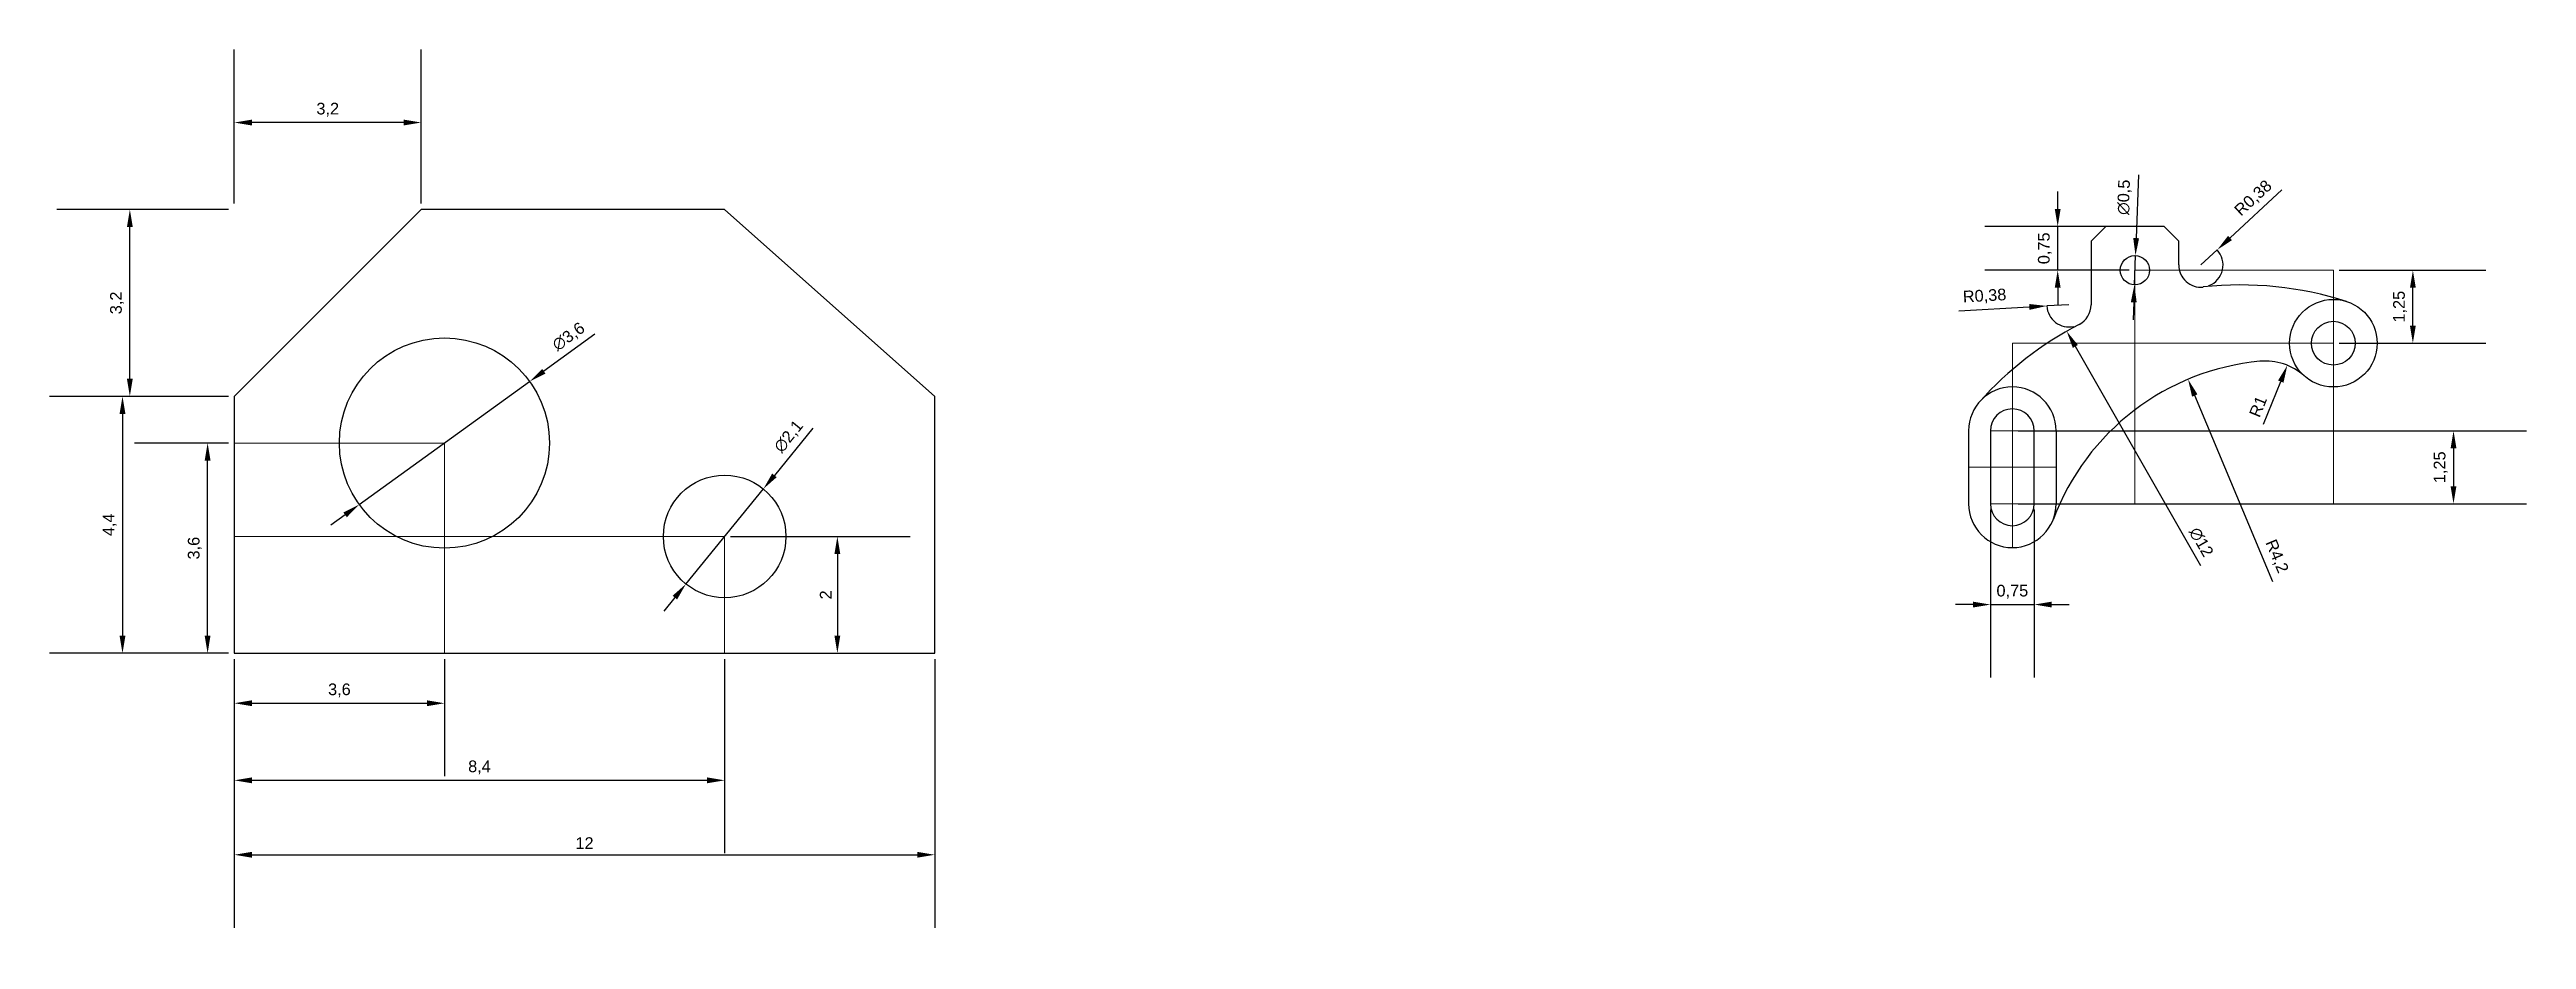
# Model space of a CAD drawing. Header units: centimetres. Extents: x 25 to 344, y 10 to 210.
# Drawn here: x 301.85 to 344.28, y 168.22 to 183.46 of the extents above; entities that cross this region are included whole.
import ezdxf

# ---------------------------------------------------------------- set-up
doc = ezdxf.new("R2010")
doc.units = ezdxf.units.CM
doc.header["$PDMODE"] = 35
doc.linetypes.add('ACAD_ISO04W100', pattern=[30, 24, -3, 0, -3])
for name, color, linetype, lineweight in [('Aux', 10, 'ACAD_ISO04W100', 18), ('Cotas', 90, 'Continuous', 25), ('Figura', 140, 'Continuous', 25)]:
    doc.layers.add(name, color=color, linetype=linetype, lineweight=lineweight)
doc.styles.get("Standard").update_dxf_attribs({"font": 'arial.ttf'})
doc.dimstyles.new('COTAS CHICAS', dxfattribs={"dimtxt": 0.2, "dimasz": 0.3, "dimexe": 1.25, "dimexo": 0.1, "dimgap": 0.1, "dimtad": 1, "dimtxsty": 'Standard', "dimcen": 2.5, "dimadec": 0, "dimazin": 0, "dimtfac": 1, "dimtmove": 0, "dimatfit": 3, "dimfxl": 1, "dimarcsym": 2})

msp = doc.modelspace()

# ---------------------------------------------------------------- blocks, each defined once
blk = doc.blocks.new('*D1')
at = {"layer": 'Cotas', "color": 0, "lineweight": -2, "transparency": 16777216}
for p, q in [((304.911, 177.518), (301.845, 177.518)), ((303.095, 177.218), (303.095, 173.418)), ((304.911, 173.118), (301.845, 173.118))]:
    blk.add_line(p, q, dxfattribs=at)
at = {"layer": 'Cotas', "color": 0, "transparency": 16777216}
for points in [[(303.045, 177.218), (303.145, 177.218), (303.095, 177.518)], [(303.045, 173.418), (303.145, 173.418), (303.095, 173.118)]]:
    blk.add_solid(points, dxfattribs=at)
at = {"layer": 'Defpoints', "color": 0, "transparency": 16777216}
for p in [(305.011, 177.518), (303.095, 173.118), (305.011, 173.118)]:
    blk.add_point(p, dxfattribs=at)
at = {"layer": 'Cotas', "color": 0, "transparency": 16777216, "insert": (302.875, 175.318), "char_height": 0.2, "attachment_point": 5, "rotation": 90}
blk.add_mtext('4,4', dxfattribs=at)
blk = doc.blocks.new('*D4')
at = {"layer": 'Cotas', "color": 0, "lineweight": -2, "transparency": 16777216}
for p, q in [((304.911, 176.718), (303.303, 176.718)), ((304.553, 173.418), (304.553, 176.418)), ((304.911, 173.118), (303.303, 173.118))]:
    blk.add_line(p, q, dxfattribs=at)
at = {"layer": 'Cotas', "color": 0, "transparency": 16777216}
for points in [[(304.503, 176.418), (304.603, 176.418), (304.553, 176.718)], [(304.503, 173.418), (304.603, 173.418), (304.553, 173.118)]]:
    blk.add_solid(points, dxfattribs=at)
at = {"layer": 'Defpoints', "color": 0, "transparency": 16777216}
for p in [(304.553, 176.718), (305.011, 176.718), (305.011, 173.118)]:
    blk.add_point(p, dxfattribs=at)
at = {"layer": 'Cotas', "color": 0, "transparency": 16777216, "insert": (304.333, 174.918), "char_height": 0.2, "attachment_point": 5, "rotation": 90}
blk.add_mtext('3,6', dxfattribs=at)
blk = doc.blocks.new('*D5')
at = {"layer": 'Cotas', "color": 0, "lineweight": -2, "transparency": 16777216}
for p, q in [((305.011, 173.018), (305.011, 171.012)), ((308.611, 173.018), (308.611, 171.012)), ((305.311, 172.262), (308.311, 172.262))]:
    blk.add_line(p, q, dxfattribs=at)
at = {"layer": 'Cotas', "color": 0, "transparency": 16777216}
for points in [[(305.311, 172.312), (305.311, 172.212), (305.011, 172.262)], [(308.311, 172.312), (308.311, 172.212), (308.611, 172.262)]]:
    blk.add_solid(points, dxfattribs=at)
at = {"layer": 'Defpoints', "color": 0, "transparency": 16777216}
for p in [(305.011, 173.118), (308.611, 173.118), (308.611, 172.262)]:
    blk.add_point(p, dxfattribs=at)
at = {"layer": 'Cotas', "color": 0, "transparency": 16777216, "insert": (306.811, 172.482), "char_height": 0.2, "attachment_point": 5}
blk.add_mtext('3,6', dxfattribs=at)
blk = doc.blocks.new('*D8')
at = {"layer": 'Cotas', "color": 0, "lineweight": -2, "transparency": 16777216}
for p, q in [((305.011, 173.018), (305.011, 168.417)), ((317.011, 173.018), (317.011, 168.417)), ((305.311, 169.667), (316.711, 169.667))]:
    blk.add_line(p, q, dxfattribs=at)
at = {"layer": 'Cotas', "color": 0, "transparency": 16777216}
for points in [[(305.311, 169.717), (305.311, 169.617), (305.011, 169.667)], [(316.711, 169.717), (316.711, 169.617), (317.011, 169.667)]]:
    blk.add_solid(points, dxfattribs=at)
at = {"layer": 'Defpoints', "color": 0, "transparency": 16777216}
for p in [(305.011, 173.118), (317.011, 173.118), (317.011, 169.667)]:
    blk.add_point(p, dxfattribs=at)
at = {"layer": 'Cotas', "color": 0, "transparency": 16777216, "insert": (311.011, 169.867), "char_height": 0.2, "attachment_point": 5}
blk.add_mtext('12', dxfattribs=at)
blk = doc.blocks.new('*D9')
at = {"layer": 'Cotas', "color": 0, "lineweight": -2, "transparency": 16777216}
for p, q in [((305.011, 173.018), (305.011, 169.692)), ((313.411, 173.018), (313.411, 169.692)), ((305.311, 170.942), (313.111, 170.942))]:
    blk.add_line(p, q, dxfattribs=at)
at = {"layer": 'Cotas', "color": 0, "transparency": 16777216}
for points in [[(305.311, 170.992), (305.311, 170.892), (305.011, 170.942)], [(313.111, 170.992), (313.111, 170.892), (313.411, 170.942)]]:
    blk.add_solid(points, dxfattribs=at)
at = {"layer": 'Defpoints', "color": 0, "transparency": 16777216}
for p in [(305.011, 173.118), (313.411, 173.118), (313.411, 170.942)]:
    blk.add_point(p, dxfattribs=at)
at = {"layer": 'Cotas', "color": 0, "transparency": 16777216, "insert": (309.211, 171.163), "char_height": 0.2, "attachment_point": 5}
blk.add_mtext('8,4', dxfattribs=at)
blk = doc.blocks.new('*D10')
at = {"layer": 'Cotas', "color": 0, "lineweight": -2, "transparency": 16777216}
for p, q in [((313.511, 175.118), (316.592, 175.118)), ((315.342, 174.818), (315.342, 173.418)), ((313.511, 173.118), (316.592, 173.118))]:
    blk.add_line(p, q, dxfattribs=at)
at = {"layer": 'Cotas', "color": 0, "transparency": 16777216}
for points in [[(315.292, 174.818), (315.392, 174.818), (315.342, 175.118)], [(315.292, 173.418), (315.392, 173.418), (315.342, 173.118)]]:
    blk.add_solid(points, dxfattribs=at)
at = {"layer": 'Defpoints', "color": 0, "transparency": 16777216}
for p in [(313.411, 175.118), (313.411, 173.118), (315.342, 173.118)]:
    blk.add_point(p, dxfattribs=at)
at = {"layer": 'Cotas', "color": 0, "transparency": 16777216, "insert": (315.142, 174.118), "char_height": 0.2, "attachment_point": 5, "rotation": 90}
blk.add_mtext('2', dxfattribs=at)
blk = doc.blocks.new('*D11')
at = {"layer": 'Cotas', "color": 0, "lineweight": -2, "transparency": 16777216}
for p, q in [((314.922, 176.973), (314.264, 176.164)), ((312.748, 174.304), (314.074, 175.932)), ((312.558, 174.071), (312.369, 173.839))]:
    blk.add_line(p, q, dxfattribs=at)
at = {"layer": 'Cotas', "color": 0, "transparency": 16777216}
for points in [[(314.225, 176.196), (314.302, 176.133), (314.074, 175.932)], [(312.519, 174.103), (312.597, 174.04), (312.748, 174.304)]]:
    blk.add_solid(points, dxfattribs=at)
at = {"layer": 'Defpoints', "color": 0, "transparency": 16777216}
for p in [(314.074, 175.932), (312.748, 174.304)]:
    blk.add_point(p, dxfattribs=at)
at = {"layer": 'Cotas', "color": 0, "transparency": 16777216, "insert": (314.515, 176.826), "char_height": 0.2, "attachment_point": 5, "rotation": 50.8304}
blk.add_mtext('∅2,1', dxfattribs=at)
blk = doc.blocks.new('*D12')
at = {"layer": 'Cotas', "color": 0, "lineweight": -2, "transparency": 16777216}
for p, q in [((311.19, 178.581), (310.313, 177.947)), ((307.152, 175.664), (310.07, 177.772)), ((306.909, 175.488), (306.665, 175.313))]:
    blk.add_line(p, q, dxfattribs=at)
at = {"layer": 'Cotas', "color": 0, "transparency": 16777216}
for points in [[(310.284, 177.988), (310.343, 177.907), (310.07, 177.772)], [(306.879, 175.529), (306.938, 175.448), (307.152, 175.664)]]:
    blk.add_solid(points, dxfattribs=at)
at = {"layer": 'Defpoints', "color": 0, "transparency": 16777216}
for p in [(310.07, 177.772), (307.152, 175.664)]:
    blk.add_point(p, dxfattribs=at)
at = {"layer": 'Cotas', "color": 0, "transparency": 16777216, "insert": (310.743, 178.533), "char_height": 0.2, "attachment_point": 5, "rotation": 35.8373}
blk.add_mtext('∅3,6', dxfattribs=at)
blk = doc.blocks.new('*D13')
at = {"layer": 'Cotas', "color": 0, "lineweight": -2, "transparency": 16777216}
for p, q in [((305.011, 180.818), (305.011, 183.457)), ((308.211, 180.818), (308.211, 183.457)), ((307.911, 182.207), (305.311, 182.207))]:
    blk.add_line(p, q, dxfattribs=at)
at = {"layer": 'Cotas', "color": 0, "transparency": 16777216}
for points in [[(305.311, 182.257), (305.311, 182.157), (305.011, 182.207)], [(307.911, 182.257), (307.911, 182.157), (308.211, 182.207)]]:
    blk.add_solid(points, dxfattribs=at)
at = {"layer": 'Defpoints', "color": 0, "transparency": 16777216}
for p in [(305.011, 182.207), (305.011, 180.718), (308.211, 180.718)]:
    blk.add_point(p, dxfattribs=at)
at = {"layer": 'Cotas', "color": 0, "transparency": 16777216, "insert": (306.611, 182.427), "char_height": 0.2, "attachment_point": 5}
blk.add_mtext('3,2', dxfattribs=at)
blk = doc.blocks.new('*D14')
at = {"layer": 'Cotas', "color": 0, "lineweight": -2, "transparency": 16777216}
for p, q in [((304.911, 180.718), (301.971, 180.718)), ((303.221, 177.818), (303.221, 180.418)), ((304.911, 177.518), (301.971, 177.518))]:
    blk.add_line(p, q, dxfattribs=at)
at = {"layer": 'Cotas', "color": 0, "transparency": 16777216}
for points in [[(303.171, 180.418), (303.271, 180.418), (303.221, 180.718)], [(303.171, 177.818), (303.271, 177.818), (303.221, 177.518)]]:
    blk.add_solid(points, dxfattribs=at)
at = {"layer": 'Defpoints', "color": 0, "transparency": 16777216}
for p in [(303.221, 180.718), (305.011, 180.718), (305.011, 177.518)]:
    blk.add_point(p, dxfattribs=at)
at = {"layer": 'Cotas', "color": 0, "transparency": 16777216, "insert": (303.001, 179.118), "char_height": 0.2, "attachment_point": 5, "rotation": 90}
blk.add_mtext('3,2', dxfattribs=at)
blk = doc.blocks.new('*D19')
at = {"layer": 'Cotas', "color": 0, "lineweight": -2, "transparency": 16777216}
for p, q in [((335.572, 176.928), (344.28, 176.928)), ((343.03, 176.628), (343.03, 175.978)), ((335.572, 175.678), (344.28, 175.678))]:
    blk.add_line(p, q, dxfattribs=at)
at = {"layer": 'Cotas', "color": 0, "transparency": 16777216}
for points in [[(342.98, 176.628), (343.08, 176.628), (343.03, 176.928)], [(342.98, 175.978), (343.08, 175.978), (343.03, 175.678)]]:
    blk.add_solid(points, dxfattribs=at)
at = {"layer": 'Defpoints', "color": 0, "transparency": 16777216}
for p in [(335.472, 176.928), (335.472, 175.678), (343.03, 175.678)]:
    blk.add_point(p, dxfattribs=at)
at = {"layer": 'Cotas', "color": 0, "transparency": 16777216, "insert": (342.81, 176.303), "char_height": 0.2, "attachment_point": 5, "rotation": 90}
blk.add_mtext('1,25', dxfattribs=at)
blk = doc.blocks.new('*D20')
at = {"layer": 'Cotas', "color": 0, "lineweight": -2, "transparency": 16777216}
for p, q in [((335.097, 175.578), (335.097, 172.702)), ((335.847, 175.578), (335.847, 172.702)), ((334.797, 173.952), (334.497, 173.952)), ((335.097, 173.952), (335.847, 173.952)), ((336.147, 173.952), (336.447, 173.952))]:
    blk.add_line(p, q, dxfattribs=at)
at = {"layer": 'Cotas', "color": 0, "transparency": 16777216}
for points in [[(334.797, 174.002), (334.797, 173.902), (335.097, 173.952)], [(336.147, 174.002), (336.147, 173.902), (335.847, 173.952)]]:
    blk.add_solid(points, dxfattribs=at)
at = {"layer": 'Defpoints', "color": 0, "transparency": 16777216}
for p in [(335.097, 175.678), (335.847, 175.678), (335.847, 173.952)]:
    blk.add_point(p, dxfattribs=at)
at = {"layer": 'Cotas', "color": 0, "transparency": 16777216, "insert": (335.472, 174.172), "char_height": 0.2, "attachment_point": 5}
blk.add_mtext('0,75', dxfattribs=at)
blk = doc.blocks.new('*D21')
at = {"layer": 'Cotas', "color": 0, "lineweight": -2, "transparency": 16777216}
for p, q in [((340.091, 181.053), (339.201, 180.23)), ((338.702, 179.768), (338.981, 180.026))]:
    blk.add_line(p, q, dxfattribs=at)
blk.add_arc((338.702, 179.768), 0.38, 291.1965, 42.7708, dxfattribs=at)
at = {"layer": 'Cotas', "color": 0, "transparency": 16777216}
blk.add_solid([(339.168, 180.267), (339.235, 180.193), (338.981, 180.026)], dxfattribs=at)
at = {"layer": 'Defpoints', "color": 0, "transparency": 16777216}
for p in [(338.981, 180.026), (338.702, 179.768)]:
    blk.add_point(p, dxfattribs=at)
at = {"layer": 'Cotas', "color": 0, "transparency": 16777216, "insert": (339.607, 180.905), "char_height": 0.2, "attachment_point": 5, "rotation": 42.7708}
blk.add_mtext('R0,38', dxfattribs=at)
blk = doc.blocks.new('*D23')
at = {"layer": 'Cotas', "color": 0, "lineweight": -2, "transparency": 16777216}
for p, q in [((336.249, 180.728), (336.249, 181.028)), ((337.472, 180.428), (334.999, 180.428)), ((336.249, 179.678), (336.249, 180.428)), ((337.472, 179.678), (334.999, 179.678)), ((336.249, 179.378), (336.249, 179.078))]:
    blk.add_line(p, q, dxfattribs=at)
at = {"layer": 'Cotas', "color": 0, "transparency": 16777216}
for points in [[(336.199, 180.728), (336.299, 180.728), (336.249, 180.428)], [(336.199, 179.378), (336.299, 179.378), (336.249, 179.678)]]:
    blk.add_solid(points, dxfattribs=at)
at = {"layer": 'Defpoints', "color": 0, "transparency": 16777216}
for p in [(336.249, 180.428), (337.572, 180.428), (337.572, 179.678)]:
    blk.add_point(p, dxfattribs=at)
at = {"layer": 'Cotas', "color": 0, "transparency": 16777216, "insert": (336.029, 180.053), "char_height": 0.2, "attachment_point": 5, "rotation": 90}
blk.add_mtext('0,75', dxfattribs=at)
blk = doc.blocks.new('*D24')
at = {"layer": 'Cotas', "color": 0, "lineweight": -2, "transparency": 16777216}
for p, q in [((336.442, 179.087), (336.063, 179.066)), ((334.554, 178.982), (335.763, 179.049))]:
    blk.add_line(p, q, dxfattribs=at)
blk.add_arc((336.442, 179.087), 0.38, 183.1808, 282.3622, dxfattribs=at)
at = {"layer": 'Cotas', "color": 0, "transparency": 16777216}
blk.add_solid([(335.761, 179.099), (335.766, 178.999), (336.063, 179.066)], dxfattribs=at)
at = {"layer": 'Defpoints', "color": 0, "transparency": 16777216}
for p in [(336.442, 179.087), (336.063, 179.066)]:
    blk.add_point(p, dxfattribs=at)
at = {"layer": 'Cotas', "color": 0, "transparency": 16777216, "insert": (334.997, 179.227), "char_height": 0.2, "attachment_point": 5, "rotation": 3.1808}
blk.add_mtext('R0,38', dxfattribs=at)
blk = doc.blocks.new('*D25')
at = {"layer": 'Cotas', "color": 0, "lineweight": -2, "transparency": 16777216}
blk.add_line((338.703, 174.613), (336.552, 178.372), dxfattribs=at)
at = {"layer": 'Cotas', "color": 0, "transparency": 16777216}
blk.add_solid([(336.595, 178.397), (336.508, 178.347), (336.403, 178.633)], dxfattribs=at)
at = {"layer": 'Defpoints', "color": 0, "transparency": 16777216}
for p in [(336.403, 178.633), (342.362, 168.217)]:
    blk.add_point(p, dxfattribs=at)
at = {"layer": 'Cotas', "color": 0, "transparency": 16777216, "insert": (338.708, 175.021), "char_height": 0.2, "attachment_point": 5, "rotation": 299.7764}
blk.add_mtext('∅12', dxfattribs=at)
blk = doc.blocks.new('*D26')
at = {"layer": 'Cotas', "color": 0, "lineweight": -2, "transparency": 16777216}
blk.add_line((339.935, 174.343), (338.598, 177.533), dxfattribs=at)
at = {"layer": 'Cotas', "color": 0, "transparency": 16777216}
blk.add_solid([(338.644, 177.552), (338.551, 177.513), (338.482, 177.809)], dxfattribs=at)
at = {"layer": 'Defpoints', "color": 0, "transparency": 16777216}
for p in [(338.482, 177.809), (340.106, 173.936)]:
    blk.add_point(p, dxfattribs=at)
at = {"layer": 'Cotas', "color": 0, "transparency": 16777216, "insert": (339.993, 174.775), "char_height": 0.2, "attachment_point": 5, "rotation": 292.7478}
blk.add_mtext('R4,2', dxfattribs=at)
blk = doc.blocks.new('*D27')
at = {"layer": 'Cotas', "color": 0, "lineweight": -2, "transparency": 16777216}
blk.add_line((339.776, 177.044), (340.071, 177.771), dxfattribs=at)
at = {"layer": 'Cotas', "color": 0, "transparency": 16777216}
blk.add_solid([(340.024, 177.79), (340.117, 177.752), (340.183, 178.049)], dxfattribs=at)
at = {"layer": 'Defpoints', "color": 0, "transparency": 16777216}
for p in [(340.183, 178.049), (339.808, 177.122)]:
    blk.add_point(p, dxfattribs=at)
at = {"layer": 'Cotas', "color": 0, "transparency": 16777216, "insert": (339.681, 177.344), "char_height": 0.2, "attachment_point": 5, "rotation": 67.9302}
blk.add_mtext('R1', dxfattribs=at)
blk = doc.blocks.new('*D28')
at = {"layer": 'Cotas', "color": 0, "lineweight": -2, "transparency": 16777216}
for p, q in [((337.633, 181.31), (337.593, 180.228)), ((337.563, 179.428), (337.582, 179.928)), ((337.552, 179.129), (337.541, 178.829))]:
    blk.add_line(p, q, dxfattribs=at)
at = {"layer": 'Cotas', "color": 0, "transparency": 16777216}
for points in [[(337.543, 180.23), (337.643, 180.226), (337.582, 179.928)], [(337.502, 179.13), (337.602, 179.127), (337.563, 179.428)]]:
    blk.add_solid(points, dxfattribs=at)
at = {"layer": 'Defpoints', "color": 0, "transparency": 16777216}
for p in [(337.582, 179.928), (337.563, 179.428)]:
    blk.add_point(p, dxfattribs=at)
at = {"layer": 'Cotas', "color": 0, "transparency": 16777216, "insert": (337.395, 180.927), "char_height": 0.2, "attachment_point": 5, "rotation": 87.8639}
blk.add_mtext('∅0,5', dxfattribs=at)
blk = doc.blocks.new('*D29')
at = {"layer": 'Cotas', "color": 0, "lineweight": -2, "transparency": 16777216}
for p, q in [((341.072, 179.678), (343.584, 179.678)), ((342.334, 178.728), (342.334, 179.378)), ((341.072, 178.428), (343.584, 178.428))]:
    blk.add_line(p, q, dxfattribs=at)
at = {"layer": 'Cotas', "color": 0, "transparency": 16777216}
for points in [[(342.284, 179.378), (342.384, 179.378), (342.334, 179.678)], [(342.284, 178.728), (342.384, 178.728), (342.334, 178.428)]]:
    blk.add_solid(points, dxfattribs=at)
at = {"layer": 'Defpoints', "color": 0, "transparency": 16777216}
for p in [(340.972, 179.678), (342.334, 179.678), (340.972, 178.428)]:
    blk.add_point(p, dxfattribs=at)
at = {"layer": 'Cotas', "color": 0, "transparency": 16777216, "insert": (342.114, 179.053), "char_height": 0.2, "attachment_point": 5, "rotation": 90}
blk.add_mtext('1,25', dxfattribs=at)

# ---------------------------------------------------------------- dimensions: what is measured, and where the dimension line sits
at = {"layer": 'Cotas'}
for base, p1, p2, picture, middle in [((305.011, 182.207), (308.211, 180.718), (305.011, 180.718), '*D13', (306.611, 182.427)), ((335.847, 173.952), (335.097, 175.678), (335.847, 175.678), '*D20', (335.472, 174.172)), ((308.611, 172.262), (305.011, 173.118), (308.611, 173.118), '*D5', (306.811, 172.482))]:
    dim = msp.add_linear_dim(base=base, p1=p1, p2=p2, dimstyle='COTAS CHICAS', dxfattribs=at)
    dim.commit()
    dim.dimension.update_dxf_attribs({"geometry": picture, "text_midpoint": middle})
for p1, p2, picture, middle in [((337.563, 179.428), (337.582, 179.928), '*D28', (337.395, 180.927)), ((307.152, 175.664), (310.07, 177.772), '*D12', (310.743, 178.533)), ((312.748, 174.304), (314.074, 175.932), '*D11', (314.515, 176.826))]:
    dim = msp.add_diameter_dim_2p(p1=p1, p2=p2, dimstyle='COTAS CHICAS', dxfattribs=at)
    dim.commit()
    dim.dimension.update_dxf_attribs({"geometry": picture, "text_midpoint": middle})
for center, mpoint, picture, middle in [((338.702, 179.768), (338.981, 180.026), '*D21', (339.607, 180.905)), ((336.442, 179.087), (336.063, 179.066), '*D24', (334.997, 179.227))]:
    dim = msp.add_radius_dim(center=center, mpoint=mpoint, dimstyle='COTAS CHICAS', dxfattribs=at)
    dim.commit()
    dim.dimension.update_dxf_attribs({"geometry": picture, "text_midpoint": middle})
for base, p1, p2, picture, middle in [((336.249, 180.428), (337.572, 179.678), (337.572, 180.428), '*D23', (336.029, 180.053)), ((303.221, 180.718), (305.011, 177.518), (305.011, 180.718), '*D14', (303.001, 179.118)), ((342.334, 179.678), (340.972, 178.428), (340.972, 179.678), '*D29', (342.114, 179.053)), ((303.095, 173.118), (305.011, 177.518), (305.011, 173.118), '*D1', (302.875, 175.318)), ((304.553, 176.718), (305.011, 173.118), (305.011, 176.718), '*D4', (304.333, 174.918)), ((343.03, 175.678), (335.472, 176.928), (335.472, 175.678), '*D19', (342.81, 176.303)), ((315.342, 173.118), (313.411, 175.118), (313.411, 173.118), '*D10', (315.142, 174.118))]:
    dim = msp.add_linear_dim(base=base, p1=p1, p2=p2, angle=90, dimstyle='COTAS CHICAS', dxfattribs=at)
    dim.commit()
    dim.dimension.update_dxf_attribs({"geometry": picture, "text_midpoint": middle})
dim = msp.add_diameter_dim_2p(p1=(342.362, 168.217), p2=(336.403, 178.633), dimstyle='COTAS CHICAS', dxfattribs=at)
dim.commit()
dim.dimension.update_dxf_attribs({"geometry": '*D25', "text_midpoint": (338.528, 174.918), "dimtype": 163})
for center, mpoint, picture, middle in [((340.106, 173.936), (338.482, 177.809), '*D26', (339.789, 174.69)), ((339.808, 177.122), (340.183, 178.049), '*D27', (339.867, 177.269))]:
    dim = msp.add_radius_dim(center=center, mpoint=mpoint, dimstyle='COTAS CHICAS', dxfattribs=at)
    dim.commit()
    dim.dimension.update_dxf_attribs({"geometry": picture, "text_midpoint": middle, "dimtype": 164})
for base, p2, picture, middle in [((317.011, 169.667), (317.011, 173.118), '*D8', (311.011, 169.667)), ((313.411, 170.942), (313.411, 173.118), '*D9', (309.211, 170.942))]:
    dim = msp.add_linear_dim(base=base, p1=(305.011, 173.118), p2=p2, dimstyle='COTAS CHICAS', dxfattribs=at)
    dim.commit()
    dim.dimension.update_dxf_attribs({"geometry": picture, "text_midpoint": middle, "dimtype": 160})

# ---------------------------------------------------------------- linework, layer by layer
at = {"layer": 'Aux'}
for p, q in [((335.472, 177.678), (335.472, 174.928)), ((335.472, 176.991), (335.472, 175.616)), ((335.847, 176.928), (335.097, 176.928)), ((334.722, 176.303), (336.222, 176.303)), ((335.847, 176.303), (335.097, 176.303)), ((335.097, 175.678), (335.847, 175.678))]:
    msp.add_line(p, q, dxfattribs=at)
for points in [[(337.572, 175.678), (340.972, 175.678), (340.972, 179.678), (337.572, 179.678)], [(335.472, 175.678), (340.972, 175.678), (340.972, 178.428), (335.472, 178.428)], [(305.011, 173.118), (308.611, 173.118), (308.611, 176.718), (305.011, 176.718)], [(305.011, 173.118), (313.411, 173.118), (313.411, 175.118), (305.011, 175.118)]]:
    msp.add_lwpolyline(points, close=True, dxfattribs=at)
at = {"layer": 'Figura'}
for p, q in [((308.211, 180.718), (305.011, 177.518)), ((313.411, 180.718), (308.211, 180.718)), ((317.011, 177.518), (313.411, 180.718)), ((337.072, 180.428), (336.822, 180.178)), ((338.072, 180.428), (337.072, 180.428)), ((338.322, 180.178), (338.072, 180.428)), ((336.822, 180.178), (336.822, 179.087)), ((338.322, 179.768), (338.322, 180.178)), ((305.011, 177.518), (305.011, 173.118)), ((317.011, 173.118), (317.011, 177.518)), ((334.722, 176.928), (334.722, 175.678)), ((336.222, 176.928), (336.222, 175.678)), ((305.011, 173.118), (317.011, 173.118))]:
    msp.add_line(p, q, dxfattribs=at)
for points in [[(335.097, 176.928), (335.097, 175.678)], [(335.847, 175.678), (335.847, 176.928)]]:
    msp.add_lwpolyline(points, dxfattribs=at)
for centre, radius in [((337.572, 179.678), 0.25), ((340.972, 178.428), 0.75), ((340.972, 178.428), 0.375), ((308.611, 176.718), 1.8), ((313.411, 175.118), 1.05)]:
    msp.add_circle(centre, radius, dxfattribs=at)
for centre, radius, start, end in [((338.702, 179.768), 0.38, 180, 276.1187), ((336.442, 179.087), 0.38, 297.44, 360), ((339.382, 173.425), 6, 72.3711, 96.1187), ((339.382, 173.425), 6, 117.44, 138.1392), ((340.106, 173.936), 4.2, 95.3446, 159.3934), ((339.808, 177.122), 1, 48.2729, 95.3446), ((335.472, 176.928), 0.75, 0, 180), ((335.472, 176.928), 0.375, 0, 180), ((335.472, 175.678), 0.75, 180, 0), ((335.472, 175.678), 0.375, 180, 0)]:
    msp.add_arc(centre, radius, start, end, dxfattribs=at)

msp.set_redraw_order([(e.dxf.handle, doc.entitydb.next_handle()) for e in msp.query("TEXT MTEXT ATTDEF DIMENSION ARC_DIMENSION")])  # texts and dimensions are drawn at this point

doc.saveas('drawing.dxf')
